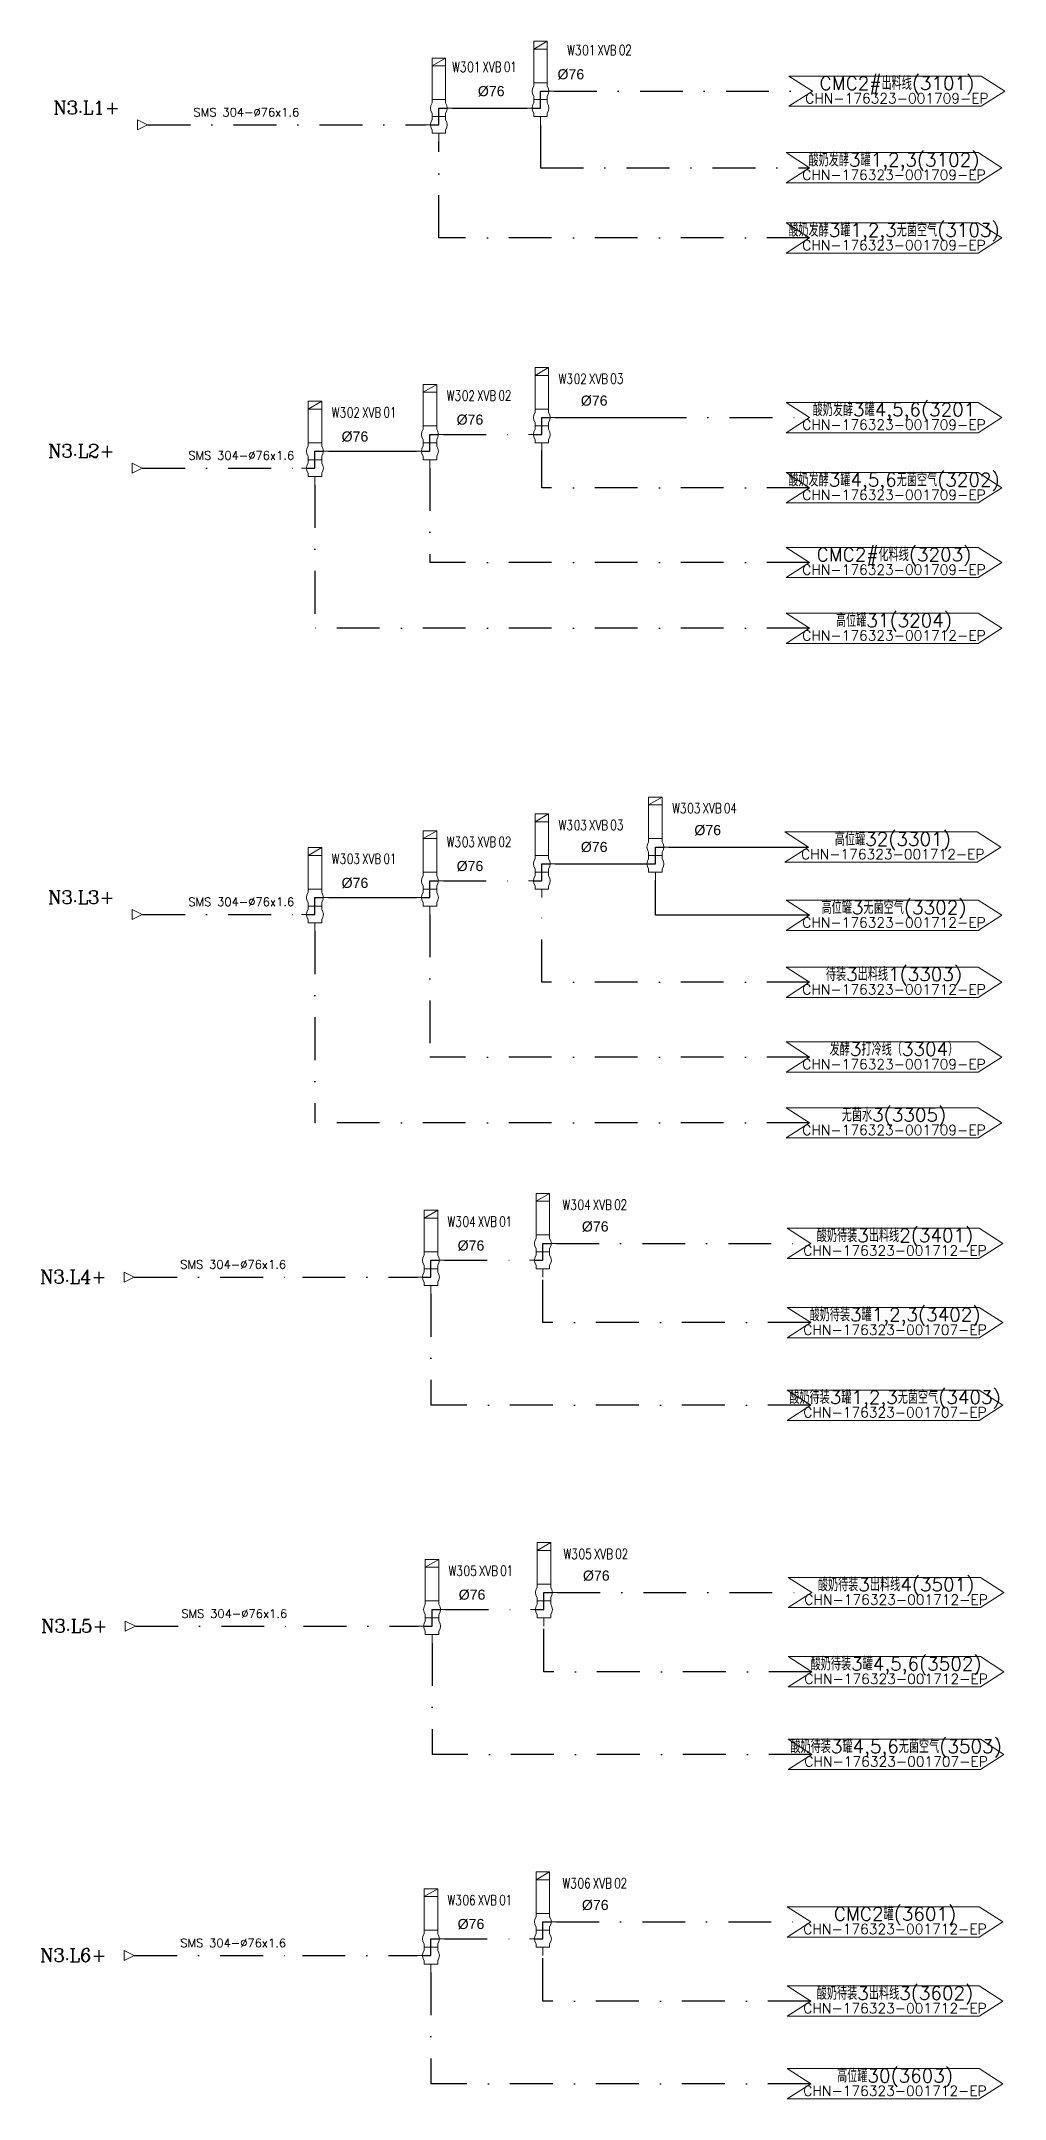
# Model space of a CAD drawing. Header units: inches. Extents: x 22846 to 24213, y 20743 to 21669.
# Drawn here: x 23927 to 24213, y 21002 to 21613 of the extents above; entities that cross this region are included whole.
import ezdxf
from ezdxf.enums import TextEntityAlignment as Align

# ---------------------------------------------------------------- set-up
doc = ezdxf.new("R2010")
doc.units = ezdxf.units.IN
doc.header["$MEASUREMENT"] = 0
doc.linetypes.add('DASHDOT2', pattern=[12.7, 6.35, -3.175, 0, -3.175])
doc.layers.add('31 Equipment', color=7, linetype='Continuous', lineweight=9)
doc.layers.add('61 Revision Cloud', color=1, linetype='Continuous', lineweight=9)
for name, color, linetype in [('DIAMETRE', 7, 'Continuous'), ('MATERIEL-DIVERS', 7, 'Continuous'), ('REPERES', 7, 'Continuous'), ('techn-data', 7, 'Continuous'), ('TEXTES', 7, 'Continuous'), ('TUYAUTERIE-NEP', 4, 'DASHDOT2'), ('TXT_FR', 7, 'Continuous')]:
    doc.layers.add(name, color=color, linetype=linetype)
doc.layers.get('REPERES').off()
doc.styles.add('ROMANC', font='romanc')
doc.styles.add('ROMANS', font='ROMANS.SHX')
doc.styles.get("Standard").update_dxf_attribs({"font": 'arial.ttf'})
doc.styles.add('USER1', font='TXT.SHX', dxfattribs={"bigfont": 'gbcbig.shx'})

msp = doc.modelspace()

# ---------------------------------------------------------------- texts
at = {"layer": 'DIAMETRE'}
for p in [(24080.06, 21601.56), (24056.45, 21596.56), (24086.98, 21504.75), (24050.14, 21499.11), (24016.04, 21494.11), (24120.64, 21377.34), (24086.98, 21372.34), (24016.04, 21361.69), (24050.14, 21366.69), (24087.29, 21259.76), (24050.45, 21254.12), (24087.6, 21156.19), (24050.77, 21150.54), (24087.29, 21058.48), (24050.45, 21052.84)]:
    msp.add_text('%%C76', height=3, dxfattribs=at).set_placement(p)
at = {"layer": 'TXT_FR', "char_height": 4, "width": 28.4993, "attachment_point": 5, "style": 'ROMANC'}
for s, insert in [('N3.L1+', (23940.41, 21593.18)), ('N3.L2+', (23938.85, 21491.37)), ('N3.L3+', (23938.85, 21358.96)), ('N3.L4+', (23936.47, 21246.39)), ('N3.L5+', (23936.78, 21142.81)), ('N3.L6+', (23936.47, 21045.11))]:
    msp.add_mtext(s, dxfattribs=dict(at, insert=insert))

# ---------------------------------------------------------------- blocks, each defined once
blk = doc.blocks.new('APV-SIGN-ARW-FLOW-1')
at = {"layer": '31 Equipment'}
for p, q in [((-1.5, -1.5), (-1.5, 1.5)), ((-1.5, 1.5), (1.5, 0)), ((1.5, 0), (-1.5, -1.5))]:
    blk.add_line(p, q, dxfattribs=at)
blk = doc.blocks.new('SMS-316-76')
at = {"layer": 'techn-data', "style": 'ROMANS'}
blk.add_text('SMS 304-%%C76x1.6', height=2.5, dxfattribs=at).set_placement((1.64, 2.84), align=Align.MIDDLE_CENTER)
blk = doc.blocks.new('APV-SIGN-ARW-DWG-1')
at = {"layer": '31 Equipment'}
for p, q in [((-32, 4.49), (25, 4.49)), ((-32, 4.49), (-25, 0)), ((-25, 0), (-32, -4.49)), ((25, 4.49), (32, 0)), ((32, 0), (25, -4.49)), ((-32, -4.49), (25, -4.49))]:
    blk.add_line(p, q, dxfattribs=at)
at = {"layer": '31 Equipment', "style": 'ROMANS', "width": 0.8}
for tag, p in [('TEXT1', (0, 0.37)), ('TEXT2', (0, -3.63))]:
    blk.add_attdef(tag, text='', height=3, dxfattribs=at).set_placement(p, align=Align.CENTER)
blk = doc.blocks.new('REPNORM1')
at = {"layer": 'TEXTES', "style": 'ROMANS', "width": 0.75}
for tag, p in [('ZONE', (-9.75, -1.25)), ('SOUSZONE', (-5.25, -1.25)), ('ELEMENT', (-0.75, -1.25)), ('NUM', (5.59, -1.22))]:
    blk.add_attdef(tag, p, '', height=3, dxfattribs=at)
blk = doc.blocks.new('APV-VLV-SSEAT-SW43-11')
at = {"layer": '31 Equipment', "ltscale": 38}
for p, q in [((-2, 6.5), (-2, 7.5)), ((2, 6.5), (2, 7.5)), ((-4, 0), (-2.5, 0)), ((-2, 2.5), (-2, 3.5)), ((-2, 2.5), (2, 2.5)), ((-2, 1.5), (-2, 2.5)), ((2, 2.5), (2, 3.5)), ((2, 1.5), (2, 2.5)), ((2.5, 5), (4, 5)), ((-2, -2.5), (-2, -1.5)), ((-2, -2.5), (2, -2.5)), ((0, -5), (0, -2.5)), ((2, -2.5), (2, -1.5))]:
    blk.add_line(p, q, dxfattribs=at)
at = {"layer": '31 Equipment', "lineweight": 30}
for p, q in [((-2.5, 0), (0, 0)), ((0, 5), (2.5, 5))]:
    blk.add_line(p, q, dxfattribs=at)
at = {"layer": '31 Equipment', "lineweight": 30, "ltscale": 38}
blk.add_line((0, 0), (0, 5), dxfattribs=at)
at = {"layer": '31 Equipment', "ltscale": 38}
blk.add_lwpolyline([(-2, 7.5), (2, 7.5), (2, 17.5), (-2, 17.5)], close=True, dxfattribs=at)
for centre, start, end in [((0, 5), 143.1301, 216.8699), ((0, 5), 323.1301, 36.8699), ((0, 0), 143.1301, 216.8699), ((0, 0), 323.1301, 36.8699)]:
    blk.add_arc(centre, 2.5, start, end, dxfattribs=at)
blk = doc.blocks.new('A$C67AE6050')
at = {"layer": '31 Equipment'}
for p, q in [((2, 22.5), (2, 24.84)), ((2, 24.84), (6, 24.84)), ((2, 22.5), (6, 24.84)), ((6, 24.84), (6, 22.5))]:
    blk.add_line(p, q, dxfattribs=at)
blk.add_blockref('APV-VLV-SSEAT-SW43-11', (4, 5), dxfattribs=at)

# ---------------------------------------------------------------- linework, layer by layer
at = {"layer": 'TUYAUTERIE-NEP', "ltscale": 2}
for p, q in [((24079.03, 21598.04), (24155.7, 21598.04)), ((23958.5, 21588.04), (24040.88, 21588.04)), ((24044.88, 21554.51), (24044.88, 21583.04)), ((24075.03, 21575.33), (24154.82, 21575.33)), ((24154.82, 21554.51), (24044.88, 21554.51)), ((24105.56, 21501.23), (24154.82, 21501.23)), ((24046.23, 21496.23), (24071.41, 21496.23)), ((24075.41, 21480.41), (24075.41, 21491.44)), ((23956.95, 21486.23), (24004.13, 21486.23)), ((24008.13, 21481.23), (24008.13, 21438.7)), ((24042.23, 21486.23), (24042.23, 21458.22)), ((24154.82, 21480.41), (24075.41, 21480.41)), ((24154.82, 21458.22), (24042.23, 21458.22)), ((24154.82, 21438.7), (24008.13, 21438.7)), ((24105.56, 21368.82), (24106.58, 21368.82)), ((24046.23, 21363.82), (24071.41, 21363.82)), ((24075.41, 21333.7), (24075.41, 21359.02)), ((24109.08, 21353.56), (24109.08, 21364.02)), ((23956.95, 21353.82), (24004.13, 21353.82)), ((24042.23, 21353.82), (24042.23, 21311.51)), ((24008.13, 21348.82), (24008.13, 21292)), ((24154.82, 21333.7), (24075.41, 21333.7)), ((24154.82, 21311.51), (24042.23, 21311.51)), ((24154.82, 21292), (24008.13, 21292)), ((24079.73, 21256.24), (24155.13, 21256.24)), ((24046.54, 21251.24), (24071.73, 21251.24)), ((23954.57, 21246.24), (24004.44, 21246.24)), ((24004.44, 21246.24), (24038.54, 21246.24)), ((24075.73, 21232.74), (24075.73, 21246.45)), ((24042.54, 21241.24), (24042.54, 21208.24)), ((24155.13, 21232.74), (24075.73, 21232.74)), ((24155.13, 21208.24), (24042.54, 21208.24)), ((24080.04, 21152.67), (24155.45, 21152.67)), ((24046.85, 21147.67), (24072.04, 21147.67)), ((23954.88, 21142.67), (24004.75, 21142.67)), ((24004.75, 21142.67), (24038.85, 21142.67)), ((24076.04, 21129.17), (24076.04, 21142.87)), ((24042.85, 21137.67), (24042.85, 21104.67)), ((24155.45, 21129.17), (24076.04, 21129.17)), ((24155.45, 21104.67), (24042.85, 21104.67)), ((24079.73, 21054.97), (24155.13, 21054.97)), ((24046.54, 21049.97), (24071.73, 21049.97)), ((23954.57, 21044.97), (24004.44, 21044.97)), ((24004.44, 21044.97), (24038.54, 21044.97)), ((24075.73, 21031.47), (24075.73, 21045.17)), ((24042.54, 21039.97), (24042.54, 21006.97)), ((24155.13, 21031.47), (24075.73, 21031.47)), ((24155.13, 21006.97), (24042.54, 21006.97))]:
    msp.add_line(p, q, dxfattribs=at)
at = {"layer": 'TUYAUTERIE-NEP', "linetype": 'ByBlock'}
for p, q in [((24048.88, 21593.04), (24071.03, 21593.04)), ((24075.03, 21588.04), (24075.03, 21575.33)), ((24079.41, 21501.23), (24105.56, 21501.23)), ((24012.13, 21491.23), (24038.23, 21491.23)), ((24113.08, 21373.82), (24154.48, 21373.82)), ((24079.41, 21368.82), (24105.56, 21368.82)), ((24012.13, 21358.82), (24038.23, 21358.82)), ((24154.82, 21353.56), (24109.08, 21353.56))]:
    msp.add_line(p, q, dxfattribs=at)

# ---------------------------------------------------------------- block references
at = {"layer": '61 Revision Cloud'}
for p in [(24071.03, 21588.04), (24040.88, 21583.04), (24038.23, 21486.23), (24071.41, 21491.23), (24004.13, 21481.23), (24071.41, 21358.82), (24105.08, 21363.82), (24038.23, 21353.82), (24004.13, 21348.82), (24071.73, 21246.24), (24038.54, 21241.24), (24072.04, 21142.67), (24038.85, 21137.67), (24071.73, 21044.97), (24038.54, 21039.97)]:
    msp.add_blockref('A$C67AE6050', p, dxfattribs=at)
at = {"layer": 'MATERIEL-DIVERS'}
ref = msp.add_blockref('APV-SIGN-ARW-DWG-1', (24180.7, 21598.04), dxfattribs=at)
ref.add_attrib('TEXT1', 'CMC2#出料线(3101)', dxfattribs={"layer": '31 Equipment', "height": 4, "style": 'USER1'}).set_placement((24180.7, 21598.41), align=Align.CENTER)
ref.add_attrib('TEXT2', 'CHN-176323-001709-EP', dxfattribs={"layer": '31 Equipment', "height": 3, "style": 'USER1'}).set_placement((24180.7, 21594.41), align=Align.CENTER)
at = {"layer": 'MATERIEL-DIVERS', "xscale": -1, "rotation": 180}
for p in [(23957, 21588.04), (23955.45, 21486.23), (23955.45, 21353.82), (23953.07, 21246.24), (23953.07, 21246.24), (23953.38, 21142.67), (23953.38, 21142.67), (23953.07, 21044.97), (23953.07, 21044.97)]:
    msp.add_blockref('APV-SIGN-ARW-FLOW-1', p, dxfattribs=at)
at = {"layer": 'MATERIEL-DIVERS'}
ref = msp.add_blockref('APV-SIGN-ARW-DWG-1', (24179.82, 21575.33), dxfattribs=at)
ref.add_attrib('TEXT1', '酸奶发酵3罐1,2,3(3102)', dxfattribs={"layer": '31 Equipment', "height": 4, "style": 'USER1'}).set_placement((24179.82, 21575.71), align=Align.CENTER)
ref.add_attrib('TEXT2', 'CHN-176323-001709-EP', dxfattribs={"layer": '31 Equipment', "height": 3, "style": 'USER1'}).set_placement((24179.82, 21571.71), align=Align.CENTER)
ref = msp.add_blockref('APV-SIGN-ARW-DWG-1', (24179.82, 21554.51), dxfattribs=at)
ref.add_attrib('TEXT1', '酸奶发酵3罐1,2,3无菌空气(3103)', dxfattribs={"layer": '31 Equipment', "height": 4, "style": 'USER1'}).set_placement((24179.82, 21554.88), align=Align.CENTER)
ref.add_attrib('TEXT2', 'CHN-176323-001709-EP', dxfattribs={"layer": '31 Equipment', "height": 3, "style": 'USER1'}).set_placement((24179.82, 21550.88), align=Align.CENTER)
ref = msp.add_blockref('APV-SIGN-ARW-DWG-1', (24179.82, 21501.23), dxfattribs=at)
ref.add_attrib('TEXT1', '酸奶发酵3罐4,5,6(3201', dxfattribs={"layer": '31 Equipment', "height": 4, "style": 'USER1'}).set_placement((24179.82, 21501.61), align=Align.CENTER)
ref.add_attrib('TEXT2', 'CHN-176323-001709-EP', dxfattribs={"layer": '31 Equipment', "height": 3, "style": 'USER1'}).set_placement((24179.82, 21497.61), align=Align.CENTER)
ref = msp.add_blockref('APV-SIGN-ARW-DWG-1', (24179.82, 21480.41), dxfattribs=at)
ref.add_attrib('TEXT1', '酸奶发酵3罐4,5,6无菌空气(3202)', dxfattribs={"layer": '31 Equipment', "height": 4, "style": 'USER1'}).set_placement((24179.82, 21480.78), align=Align.CENTER)
ref.add_attrib('TEXT2', 'CHN-176323-001709-EP', dxfattribs={"layer": '31 Equipment', "height": 3, "style": 'USER1'}).set_placement((24179.82, 21476.78), align=Align.CENTER)
ref = msp.add_blockref('APV-SIGN-ARW-DWG-1', (24179.82, 21458.22), dxfattribs=at)
ref.add_attrib('TEXT1', 'CMC2#化料线(3203)', dxfattribs={"layer": '31 Equipment', "height": 4, "style": 'USER1'}).set_placement((24179.82, 21458.59), align=Align.CENTER)
ref.add_attrib('TEXT2', 'CHN-176323-001709-EP', dxfattribs={"layer": '31 Equipment', "height": 3, "style": 'USER1'}).set_placement((24179.82, 21454.59), align=Align.CENTER)
ref = msp.add_blockref('APV-SIGN-ARW-DWG-1', (24179.82, 21438.7), dxfattribs=at)
ref.add_attrib('TEXT1', '高位罐31(3204)', dxfattribs={"layer": '31 Equipment', "height": 4, "style": 'USER1'}).set_placement((24179.82, 21439.08), align=Align.CENTER)
ref.add_attrib('TEXT2', 'CHN-176323-001712-EP', dxfattribs={"layer": '31 Equipment', "height": 3, "style": 'USER1'}).set_placement((24179.82, 21435.08), align=Align.CENTER)
ref = msp.add_blockref('APV-SIGN-ARW-DWG-1', (24179.48, 21373.82), dxfattribs=at)
ref.add_attrib('TEXT1', '高位罐32(3301)', dxfattribs={"layer": '31 Equipment', "height": 4, "style": 'USER1'}).set_placement((24179.48, 21374.19), align=Align.CENTER)
ref.add_attrib('TEXT2', 'CHN-176323-001712-EP', dxfattribs={"layer": '31 Equipment', "height": 3, "style": 'USER1'}).set_placement((24179.48, 21370.19), align=Align.CENTER)
ref = msp.add_blockref('APV-SIGN-ARW-DWG-1', (24179.82, 21353.56), dxfattribs=at)
ref.add_attrib('TEXT1', '高位罐3无菌空气(3302)', dxfattribs={"layer": '31 Equipment', "height": 4, "style": 'USER1'}).set_placement((24179.82, 21353.93), align=Align.CENTER)
ref.add_attrib('TEXT2', 'CHN-176323-001712-EP', dxfattribs={"layer": '31 Equipment', "height": 3, "style": 'USER1'}).set_placement((24179.82, 21349.93), align=Align.CENTER)
ref = msp.add_blockref('APV-SIGN-ARW-DWG-1', (24179.82, 21333.7), dxfattribs=at)
ref.add_attrib('TEXT1', '待装3出料线1(3303)', dxfattribs={"layer": '31 Equipment', "height": 4, "style": 'USER1'}).set_placement((24179.82, 21334.08), align=Align.CENTER)
ref.add_attrib('TEXT2', 'CHN-176323-001712-EP', dxfattribs={"layer": '31 Equipment', "height": 3, "style": 'USER1'}).set_placement((24179.82, 21330.08), align=Align.CENTER)
ref = msp.add_blockref('APV-SIGN-ARW-DWG-1', (24179.82, 21311.51), dxfattribs=at)
ref.add_attrib('TEXT1', '发酵3打冷线（3304）', dxfattribs={"layer": '31 Equipment', "height": 4, "style": 'USER1'}).set_placement((24179.82, 21311.89), align=Align.CENTER)
ref.add_attrib('TEXT2', 'CHN-176323-001709-EP', dxfattribs={"layer": '31 Equipment', "height": 3, "style": 'USER1'}).set_placement((24179.82, 21307.89), align=Align.CENTER)
ref = msp.add_blockref('APV-SIGN-ARW-DWG-1', (24179.82, 21292), dxfattribs=at)
ref.add_attrib('TEXT1', '无菌水3(3305)', dxfattribs={"layer": '31 Equipment', "height": 4, "style": 'USER1'}).set_placement((24179.82, 21292.37), align=Align.CENTER)
ref.add_attrib('TEXT2', 'CHN-176323-001709-EP', dxfattribs={"layer": '31 Equipment', "height": 3, "style": 'USER1'}).set_placement((24179.82, 21288.37), align=Align.CENTER)
ref = msp.add_blockref('APV-SIGN-ARW-DWG-1', (24180.13, 21256.24), dxfattribs=at)
ref.add_attrib('TEXT1', '酸奶待装3出料线2(3401)', dxfattribs={"layer": '31 Equipment', "height": 4, "style": 'USER1'}).set_placement((24180.13, 21256.62), align=Align.CENTER)
ref.add_attrib('TEXT2', 'CHN-176323-001712-EP', dxfattribs={"layer": '31 Equipment', "height": 3, "style": 'USER1'}).set_placement((24180.13, 21252.62), align=Align.CENTER)
ref = msp.add_blockref('APV-SIGN-ARW-DWG-1', (24180.13, 21232.74), dxfattribs=at)
ref.add_attrib('TEXT1', '酸奶待装3罐1,2,3(3402)', dxfattribs={"layer": '31 Equipment', "height": 4, "style": 'USER1'}).set_placement((24180.13, 21233.12), align=Align.CENTER)
ref.add_attrib('TEXT2', 'CHN-176323-001707-EP', dxfattribs={"layer": '31 Equipment', "height": 3, "style": 'USER1'}).set_placement((24180.13, 21229.12), align=Align.CENTER)
ref = msp.add_blockref('APV-SIGN-ARW-DWG-1', (24180.13, 21208.24), dxfattribs=at)
ref.add_attrib('TEXT1', '酸奶待装3罐1,2,3无菌空气(3403)', dxfattribs={"layer": '31 Equipment', "height": 4, "style": 'USER1'}).set_placement((24180.13, 21208.62), align=Align.CENTER)
ref.add_attrib('TEXT2', 'CHN-176323-001707-EP', dxfattribs={"layer": '31 Equipment', "height": 3, "style": 'USER1'}).set_placement((24180.13, 21204.62), align=Align.CENTER)
ref = msp.add_blockref('APV-SIGN-ARW-DWG-1', (24180.45, 21152.67), dxfattribs=at)
ref.add_attrib('TEXT1', '酸奶待装3出料线4(3501)', dxfattribs={"layer": '31 Equipment', "height": 4, "style": 'USER1'}).set_placement((24180.45, 21153.04), align=Align.CENTER)
ref.add_attrib('TEXT2', 'CHN-176323-001712-EP', dxfattribs={"layer": '31 Equipment', "height": 3, "style": 'USER1'}).set_placement((24180.45, 21149.04), align=Align.CENTER)
ref = msp.add_blockref('APV-SIGN-ARW-DWG-1', (24180.45, 21129.17), dxfattribs=at)
ref.add_attrib('TEXT1', '酸奶待装3罐4,5,6(3502)', dxfattribs={"layer": '31 Equipment', "height": 4, "style": 'USER1'}).set_placement((24180.45, 21129.54), align=Align.CENTER)
ref.add_attrib('TEXT2', 'CHN-176323-001712-EP', dxfattribs={"layer": '31 Equipment', "height": 3, "style": 'USER1'}).set_placement((24180.45, 21125.54), align=Align.CENTER)
ref = msp.add_blockref('APV-SIGN-ARW-DWG-1', (24180.45, 21104.67), dxfattribs=at)
ref.add_attrib('TEXT1', '酸奶待装3罐4,5,6无菌空气(3503)', dxfattribs={"layer": '31 Equipment', "height": 4, "style": 'USER1'}).set_placement((24180.45, 21105.04), align=Align.CENTER)
ref.add_attrib('TEXT2', 'CHN-176323-001707-EP', dxfattribs={"layer": '31 Equipment', "height": 3, "style": 'USER1'}).set_placement((24180.45, 21101.04), align=Align.CENTER)
ref = msp.add_blockref('APV-SIGN-ARW-DWG-1', (24180.13, 21054.97), dxfattribs=at)
ref.add_attrib('TEXT1', 'CMC2罐(3601)', dxfattribs={"layer": '31 Equipment', "height": 4, "style": 'USER1'}).set_placement((24180.13, 21055.34), align=Align.CENTER)
ref.add_attrib('TEXT2', 'CHN-176323-001712-EP', dxfattribs={"layer": '31 Equipment', "height": 3, "style": 'USER1'}).set_placement((24180.13, 21051.34), align=Align.CENTER)
ref = msp.add_blockref('APV-SIGN-ARW-DWG-1', (24180.13, 21031.47), dxfattribs=at)
ref.add_attrib('TEXT1', '酸奶待装3出料线3(3602)', dxfattribs={"layer": '31 Equipment', "height": 4, "style": 'USER1'}).set_placement((24180.13, 21031.84), align=Align.CENTER)
ref.add_attrib('TEXT2', 'CHN-176323-001712-EP', dxfattribs={"layer": '31 Equipment', "height": 3, "style": 'USER1'}).set_placement((24180.13, 21027.84), align=Align.CENTER)
ref = msp.add_blockref('APV-SIGN-ARW-DWG-1', (24180.13, 21006.97), dxfattribs=at)
ref.add_attrib('TEXT1', '高位罐30(3603)', dxfattribs={"layer": '31 Equipment', "height": 4, "style": 'USER1'}).set_placement((24180.13, 21007.34), align=Align.CENTER)
ref.add_attrib('TEXT2', 'CHN-176323-001712-EP', dxfattribs={"layer": '31 Equipment', "height": 3, "style": 'USER1'}).set_placement((24180.13, 21003.34), align=Align.CENTER)
at = {"layer": 'REPERES'}
for p, values in [((24092.65, 21609.97), {'ZONE': 'W3', 'SOUSZONE': '01', 'ELEMENT': 'XVB', 'NUM': '02'}), ((24058.55, 21604.97), {'ZONE': 'W3', 'SOUSZONE': '01', 'ELEMENT': 'XVB', 'NUM': '01'}), ((24090.14, 21512.48), {'ZONE': 'W3', 'SOUSZONE': '02', 'ELEMENT': 'XVB', 'NUM': '03'}), ((24056.96, 21507.48), {'ZONE': 'W3', 'SOUSZONE': '02', 'ELEMENT': 'XVB', 'NUM': '02'}), ((24022.86, 21502.48), {'ZONE': 'W3', 'SOUSZONE': '02', 'ELEMENT': 'XVB', 'NUM': '01'}), ((24123.81, 21385.07), {'ZONE': 'W3', 'SOUSZONE': '03', 'ELEMENT': 'XVB', 'NUM': '04'}), ((24056.96, 21375.07), {'ZONE': 'W3', 'SOUSZONE': '03', 'ELEMENT': 'XVB', 'NUM': '02'}), ((24090.14, 21380.07), {'ZONE': 'W3', 'SOUSZONE': '03', 'ELEMENT': 'XVB', 'NUM': '03'}), ((24022.86, 21370.07), {'ZONE': 'W3', 'SOUSZONE': '03', 'ELEMENT': 'XVB', 'NUM': '01'}), ((24091.27, 21267.44), {'ZONE': 'W3', 'SOUSZONE': '04', 'ELEMENT': 'XVB', 'NUM': '02'}), ((24057.17, 21262.44), {'ZONE': 'W3', 'SOUSZONE': '04', 'ELEMENT': 'XVB', 'NUM': '01'}), ((24091.58, 21163.86), {'ZONE': 'W3', 'SOUSZONE': '05', 'ELEMENT': 'XVB', 'NUM': '02'}), ((24057.48, 21158.86), {'ZONE': 'W3', 'SOUSZONE': '05', 'ELEMENT': 'XVB', 'NUM': '01'}), ((24091.27, 21066.16), {'ZONE': 'W3', 'SOUSZONE': '06', 'ELEMENT': 'XVB', 'NUM': '02'}), ((24057.17, 21061.16), {'ZONE': 'W3', 'SOUSZONE': '06', 'ELEMENT': 'XVB', 'NUM': '01'})]:
    msp.add_blockref('REPNORM1', p, dxfattribs=at).add_auto_attribs(values)
at = {"layer": 'techn-data'}
for p in [(23986.18, 21588.95), (23984.63, 21487.14), (23984.63, 21354.72), (23982.25, 21247.15), (23982.25, 21247.15), (23982.56, 21143.57), (23982.56, 21143.57), (23982.25, 21045.87), (23982.25, 21045.87)]:
    msp.add_blockref('SMS-316-76', p, dxfattribs=at)

msp.set_redraw_order([(e.dxf.handle, doc.entitydb.next_handle()) for e in msp.query("TEXT MTEXT ATTDEF DIMENSION ARC_DIMENSION")])  # texts and dimensions are drawn at this point

doc.saveas('drawing.dxf')
